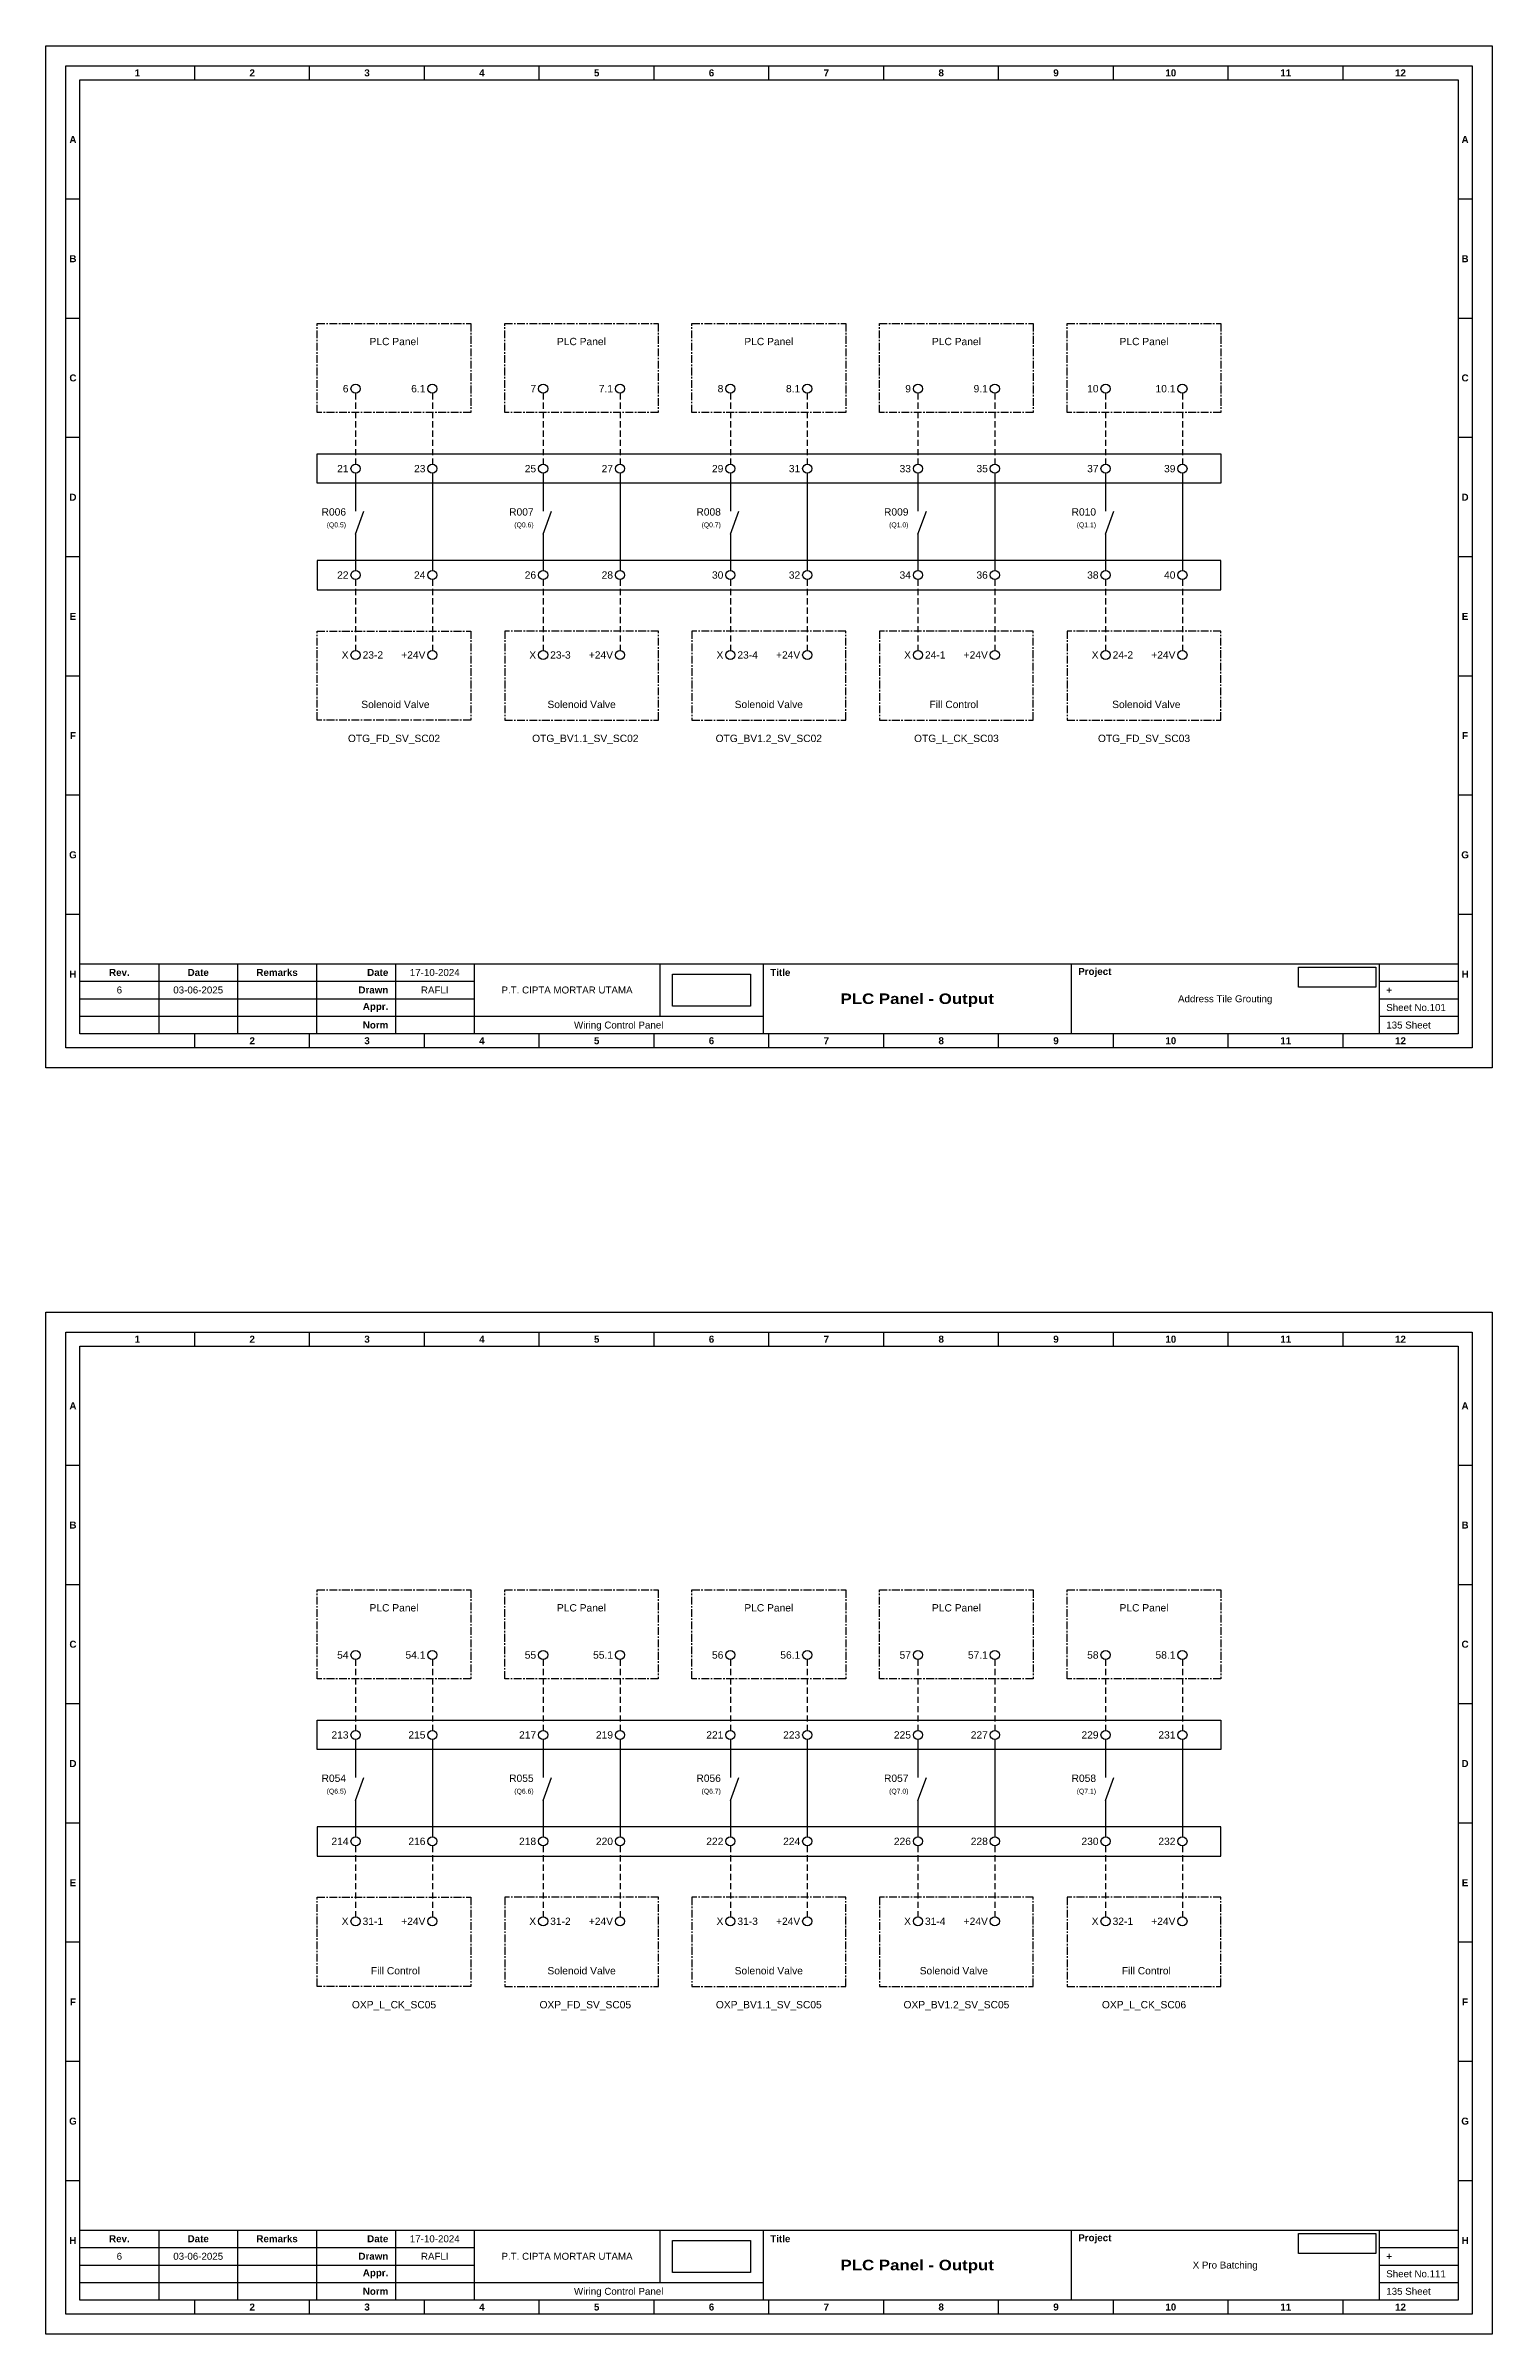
# Model space of a CAD drawing. Header units: millimetres. Extents: x 7759 to 13246, y 5489 to 6217.
# Drawn here: x 8104.8 to 8400.9, y 5747.9 to 6216.5 of the extents above; entities that cross this region are included whole.
import ezdxf
from ezdxf.enums import TextEntityAlignment as Align

# ---------------------------------------------------------------- set-up
doc = ezdxf.new("R2010")
doc.units = ezdxf.units.MM
doc.linetypes.add('CENTER', pattern=[50.8, 31.75, -6.35, 6.35, -6.35])
doc.linetypes.add('HIDDEN', pattern=[9.525, 6.35, -3.175])
doc.styles.add('Bold', font='ariblk.ttf', dxfattribs={"height": 25.4})
doc.styles.get("Standard").update_dxf_attribs({"font": 'arial.ttf'})
picture_1 = doc.add_image_def('image1.png', size_in_pixel=(2048, 847))
picture_2 = doc.add_image_def('image2.png', size_in_pixel=(2092, 542))

msp = doc.modelspace()

# ---------------------------------------------------------------- texts
for s, p in [('PLC Panel', (8176.08, 6156.71)), ('PLC Panel', (8214.44, 6156.71)), ('PLC Panel', (8252.8, 6156.71)), ('PLC Panel', (8291.21, 6156.71)), ('PLC Panel', (8329.61, 6156.71)), ('OTG_FD_SV_SC02', (8176.08, 6075.44)), ('OTG_BV1.1_SV_SC02', (8215.24, 6075.44)), ('OTG_BV1.2_SV_SC02', (8252.8, 6075.44)), ('OTG_L_CK_SC03', (8291.21, 6075.44)), ('OTG_FD_SV_SC03', (8329.61, 6075.44)), ('PLC Panel', (8176.08, 5897.39)), ('PLC Panel', (8214.44, 5897.39)), ('PLC Panel', (8252.8, 5897.39)), ('PLC Panel', (8291.21, 5897.39)), ('PLC Panel', (8329.61, 5897.39)), ('OXP_L_CK_SC05', (8176.08, 5816.12)), ('OXP_FD_SV_SC05', (8215.24, 5816.12)), ('OXP_BV1.1_SV_SC05', (8252.8, 5816.12)), ('OXP_BV1.2_SV_SC05', (8291.21, 5816.12)), ('OXP_L_CK_SC06', (8329.61, 5816.12))]:
    msp.add_text(s, height=1.5).set_placement(p, align=Align.TOP_CENTER)
for s, height, p in [('6', 1.5, (8166.77, 6146.3)), ('6.1', 1.5, (8182.51, 6146.3)), ('7', 1.5, (8205.17, 6146.3)), ('7.1', 1.5, (8220.91, 6146.3)), ('8', 1.5, (8243.5, 6146.3)), ('8.1', 1.5, (8259.23, 6146.3)), ('9', 1.5, (8281.9, 6146.3)), ('9.1', 1.5, (8297.64, 6146.3)), ('10', 1.5, (8320.3, 6146.3)), ('10.1', 1.5, (8336.04, 6146.3)), ('21', 1.5, (8166.77, 6129.93)), ('23', 1.5, (8182.51, 6129.93)), ('25', 1.5, (8205.17, 6129.93)), ('27', 1.5, (8220.91, 6129.93)), ('29', 1.5, (8243.5, 6129.93)), ('31', 1.5, (8259.23, 6129.93)), ('33', 1.5, (8281.9, 6129.93)), ('35', 1.5, (8297.64, 6129.93)), ('37', 1.5, (8320.3, 6129.93)), ('39', 1.5, (8336.04, 6129.93)), ('R006', 1.5, (8166.26, 6121.06)), ('R007', 1.5, (8204.66, 6121.06)), ('R008', 1.5, (8242.99, 6121.06)), ('R009', 1.5, (8281.39, 6121.06)), ('R010', 1.5, (8319.79, 6121.06)), ('(Q0.5)', 1, (8166.26, 6118.41)), ('(Q0.6)', 1, (8204.66, 6118.41)), ('(Q0.7)', 1, (8242.99, 6118.41)), ('(Q1.0)', 1, (8281.39, 6118.41)), ('(Q1.1)', 1, (8319.79, 6118.41)), ('22', 1.5, (8166.77, 6108.14)), ('24', 1.5, (8182.51, 6108.14)), ('26', 1.5, (8205.17, 6108.14)), ('28', 1.5, (8220.91, 6108.14)), ('30', 1.5, (8243.5, 6108.14)), ('32', 1.5, (8259.23, 6108.14)), ('34', 1.5, (8281.9, 6108.14)), ('36', 1.5, (8297.64, 6108.14)), ('38', 1.5, (8320.3, 6108.14)), ('40', 1.5, (8336.04, 6108.14)), ('X', 1.5, (8166.77, 6091.77)), ('+24V', 1.5, (8182.51, 6091.77)), ('X', 1.5, (8205.17, 6091.77)), ('+24V', 1.5, (8220.91, 6091.77)), ('X', 1.5, (8243.5, 6091.77)), ('+24V', 1.5, (8259.23, 6091.77)), ('X', 1.5, (8281.9, 6091.77)), ('+24V', 1.5, (8297.64, 6091.77)), ('X', 1.5, (8320.3, 6091.77)), ('+24V', 1.5, (8336.04, 6091.77)), ('54', 1.5, (8166.77, 5886.98)), ('54.1', 1.5, (8182.51, 5886.98)), ('55', 1.5, (8205.17, 5886.98)), ('55.1', 1.5, (8220.91, 5886.98)), ('56', 1.5, (8243.5, 5886.98)), ('56.1', 1.5, (8259.23, 5886.98)), ('57', 1.5, (8281.9, 5886.98)), ('57.1', 1.5, (8297.64, 5886.98)), ('58', 1.5, (8320.3, 5886.98)), ('58.1', 1.5, (8336.04, 5886.98)), ('213', 1.5, (8166.77, 5870.61)), ('215', 1.5, (8182.51, 5870.61)), ('217', 1.5, (8205.17, 5870.61)), ('219', 1.5, (8220.91, 5870.61)), ('221', 1.5, (8243.5, 5870.61)), ('223', 1.5, (8259.23, 5870.61)), ('225', 1.5, (8281.9, 5870.61)), ('227', 1.5, (8297.64, 5870.61)), ('229', 1.5, (8320.3, 5870.61)), ('231', 1.5, (8336.04, 5870.61)), ('R054', 1.5, (8166.26, 5861.74)), ('(Q6.5)', 1, (8166.26, 5859.09)), ('R055', 1.5, (8204.66, 5861.74)), ('(Q6.6)', 1, (8204.66, 5859.09)), ('R056', 1.5, (8242.99, 5861.74)), ('(Q6.7)', 1, (8242.99, 5859.09)), ('R057', 1.5, (8281.39, 5861.74)), ('(Q7.0)', 1, (8281.39, 5859.09)), ('R058', 1.5, (8319.79, 5861.74)), ('(Q7.1)', 1, (8319.79, 5859.09)), ('214', 1.5, (8166.77, 5848.82)), ('216', 1.5, (8182.51, 5848.82)), ('218', 1.5, (8205.17, 5848.82)), ('220', 1.5, (8220.91, 5848.82)), ('222', 1.5, (8243.5, 5848.82)), ('224', 1.5, (8259.23, 5848.82)), ('226', 1.5, (8281.9, 5848.82)), ('228', 1.5, (8297.64, 5848.82)), ('230', 1.5, (8320.3, 5848.82)), ('232', 1.5, (8336.04, 5848.82)), ('X', 1.5, (8166.77, 5832.45)), ('+24V', 1.5, (8182.51, 5832.45)), ('X', 1.5, (8205.17, 5832.45)), ('+24V', 1.5, (8220.91, 5832.45)), ('X', 1.5, (8243.5, 5832.45)), ('+24V', 1.5, (8259.23, 5832.45)), ('X', 1.5, (8281.9, 5832.45)), ('+24V', 1.5, (8297.64, 5832.45)), ('X', 1.5, (8320.3, 5832.45)), ('+24V', 1.5, (8336.04, 5832.45))]:
    msp.add_text(s, height=height).set_placement(p, align=Align.MIDDLE_RIGHT)
for s, p in [('23-2', (8169.65, 6091.77)), ('23-3', (8208.05, 6091.77)), ('23-4', (8246.37, 6091.77)), ('24-1', (8284.77, 6091.77)), ('24-2', (8323.18, 6091.77)), ('31-1', (8169.65, 5832.45)), ('31-2', (8208.05, 5832.45)), ('31-3', (8246.37, 5832.45)), ('31-4', (8284.77, 5832.45)), ('32-1', (8323.18, 5832.45))]:
    msp.add_text(s, height=1.5).set_placement(p, align=Align.MIDDLE_LEFT)
for s, p in [('Solenoid Valve', (8176.37, 6080.44)), ('Solenoid Valve', (8214.48, 6080.44)), ('Solenoid Valve', (8252.8, 6080.44)), ('Fill Control', (8290.68, 6080.44)), ('Solenoid Valve', (8330.08, 6080.44)), ('Fill Control', (8176.37, 5821.12)), ('Solenoid Valve', (8214.48, 5821.12)), ('Solenoid Valve', (8252.8, 5821.12)), ('Solenoid Valve', (8290.68, 5821.12)), ('Fill Control', (8330.08, 5821.12))]:
    msp.add_text(s, height=1.5).set_placement(p, align=Align.BOTTOM_CENTER)

# ---------------------------------------------------------------- blocks, each defined once
blk = doc.blocks.new('KOP MU PROJECT')
at = {"color": 6, "ltscale": 50}
for p, q in [((27.74, 184.05), (27.74, 186.66)), ((49.13, 184.05), (49.13, 186.66)), ((70.51, 184.05), (70.51, 186.66)), ((91.89, 184.05), (91.89, 186.66)), ((113.27, 184.05), (113.27, 186.66)), ((134.66, 184.05), (134.66, 186.66)), ((156.04, 184.05), (156.04, 186.66)), ((177.42, 184.05), (177.42, 186.66)), ((198.8, 184.05), (198.8, 186.66)), ((220.19, 184.05), (220.19, 186.66)), ((241.57, 184.05), (241.57, 186.66)), ((6.36, 161.84), (3.75, 161.84)), ((265.59, 161.84), (262.98, 161.84)), ((6.36, 139.63), (3.75, 139.63)), ((265.59, 139.63), (262.98, 139.63)), ((6.36, 117.42), (3.75, 117.42)), ((265.59, 117.42), (262.98, 117.42)), ((6.36, 95.22), (3.75, 95.22)), ((265.59, 95.22), (262.98, 95.22)), ((6.36, 73.01), (3.75, 73.01)), ((265.59, 73.01), (262.98, 73.01)), ((6.36, 50.8), (3.75, 50.8)), ((265.59, 50.8), (262.98, 50.8)), ((6.36, 28.59), (3.75, 28.59)), ((265.59, 28.59), (262.98, 28.59)), ((27.74, 3.75), (27.74, 6.36)), ((49.13, 3.75), (49.13, 6.36)), ((70.51, 3.75), (70.51, 6.36)), ((91.89, 3.75), (91.89, 6.36)), ((113.27, 3.75), (113.27, 6.36)), ((134.66, 3.75), (134.66, 6.36)), ((156.04, 3.75), (156.04, 6.36)), ((177.42, 3.75), (177.42, 6.36)), ((198.8, 3.75), (198.8, 6.36)), ((220.19, 3.75), (220.19, 6.36)), ((241.57, 3.75), (241.57, 6.36))]:
    blk.add_line(p, q, dxfattribs=at)
at = {"ltscale": 50}
for p, q in [((6.36, 19.41), (262.98, 19.41)), ((21.04, 19.41), (21.04, 6.36)), ((35.72, 19.41), (35.72, 6.36)), ((50.41, 19.41), (50.41, 6.36)), ((65.09, 19.41), (65.09, 6.36)), ((79.77, 19.41), (79.77, 6.36)), ((114.35, 19.41), (114.35, 9.62)), ((133.6, 19.41), (133.6, 6.36)), ((190.95, 19.41), (190.95, 6.36)), ((248.3, 19.41), (248.3, 6.36)), ((6.36, 16.15), (79.77, 16.15)), ((6.36, 12.89), (79.77, 12.89)), ((248.3, 16.15), (262.98, 16.15)), ((248.3, 12.89), (262.98, 12.89)), ((6.36, 9.62), (133.6, 9.62)), ((248.3, 9.62), (262.98, 9.62))]:
    blk.add_line(p, q, dxfattribs=at)
at = {"color": 1, "ltscale": 50}
blk.add_lwpolyline([(269.34, 0), (0, 0), (0, 190.41), (269.34, 190.41)], close=True, dxfattribs=at)
at = {"color": 6, "ltscale": 50}
for points in [[(265.59, 3.75), (3.75, 3.75), (3.75, 186.66), (265.59, 186.66)], [(262.98, 6.36), (6.36, 6.36), (6.36, 184.05), (262.98, 184.05)]]:
    blk.add_lwpolyline(points, close=True, dxfattribs=at)
at = {"ltscale": 50, "char_height": 1.305, "attachment_point": 4}
for s, width, heights, insert in [('\\pxqc;{\\fArial|b1|i0|c0|p34;1}', 21.3825, [2.51], (6.36, 185.36)), ('\\pxqc;{\\fArial|b1|i0|c0|p34;2}', 21.3825, [2.51], (27.74, 185.36)), ('\\pxqc;{\\fArial|b1|i0|c0|p34;3}', 21.3825, [2.51], (49.13, 185.36)), ('\\pxqc;{\\fArial|b1|i0|c0|p34;4}', 21.3825, [2.51], (70.51, 185.36)), ('\\pxqc;{\\fArial|b1|i0|c0|p34;5}', 21.3825, [2.51], (91.89, 185.36)), ('\\pxqc;{\\fArial|b1|i0|c0|p34;6}', 21.3825, [2.51], (113.27, 185.36)), ('\\pxqc;{\\fArial|b1|i0|c0|p34;7}', 21.3825, [2.51], (134.66, 185.36)), ('\\pxqc;{\\fArial|b1|i0|c0|p34;8}', 21.3825, [2.51], (156.04, 185.36)), ('\\pxqc;{\\fArial|b1|i0|c0|p34;9}', 21.3825, [2.51], (177.42, 185.36)), ('\\pxqc;{\\fArial|b1|i0|c0|p34;10}', 21.3825, [2.51], (198.8, 185.36)), ('\\pxqc;{\\fArial|b1|i0|c0|p34;11}', 21.3825, [2.51], (220.19, 185.36)), ('\\pxqc;{\\fArial|b1|i0|c0|p34;12}', 21.3825, [2.51], (241.57, 185.36)), ('\\pxqc;{\\fArial|b1|i0|c0|p34;A}', 2.61, [2.51], (3.75, 172.95)), ('\\pxqc;{\\fArial|b1|i0|c0|p34;A}', 2.61, [2.51], (262.98, 172.95)), ('\\pxqc;{\\fArial|b1|i0|c0|p34;B}', 2.61, [2.51], (3.75, 150.74)), ('\\pxqc;{\\fArial|b1|i0|c0|p34;B}', 2.61, [2.51], (262.98, 150.74)), ('\\pxqc;{\\fArial|b1|i0|c0|p34;C}', 2.61, [2.51], (3.75, 128.53)), ('\\pxqc;{\\fArial|b1|i0|c0|p34;C}', 2.61, [2.51], (262.98, 128.53)), ('\\pxqc;{\\fArial|b1|i0|c0|p34;D}', 2.61, [2.51], (3.75, 106.32)), ('\\pxqc;{\\fArial|b1|i0|c0|p34;D}', 2.61, [2.51], (262.98, 106.32)), ('\\pxqc;{\\fArial|b1|i0|c0|p34;E}', 2.61, [2.51], (3.75, 84.11)), ('\\pxqc;{\\fArial|b1|i0|c0|p34;E}', 2.61, [2.51], (262.98, 84.11)), ('\\pxqc;{\\fArial|b1|i0|c0|p34;F}', 2.61, [2.51], (3.75, 61.9)), ('\\pxqc;{\\fArial|b1|i0|c0|p34;F}', 2.61, [2.51], (262.98, 61.9)), ('\\pxqc;{\\fArial|b1|i0|c0|p34;G}', 2.61, [2.51], (3.75, 39.69)), ('\\pxqc;{\\fArial|b1|i0|c0|p34;G}', 2.61, [2.51], (262.98, 39.69)), ('\\pxqc;{\\fArial|b1|i0|c0|p34;H}', 2.61, [2.51], (3.75, 17.47)), ('\\pxqc;{\\fArial|b1|i0|c0|p34;Rev.}', 14.6811, [2.88], (6.36, 17.78)), ('\\pxqc;{\\fArial|b1|i0|c0|p34;Date}', 14.6811, [2.88], (21.04, 17.78)), ('\\pxqc;{\\fArial|b1|i0|c0|p34;Remarks}', 14.6811, [2.88], (35.72, 17.78)), ('\\pxqr;{\\fArial|b1|i0|c0|p34;Date}', 13.3761, [2.88], (50.41, 17.78)), ('\\pxql;{\\fArial|b1|i0|c0|p34;Title}', 50.2419, [2.88], (134.9, 17.78)), ('\\pxql;{\\fArial|b1|i0|c0|p34;Project}', 50.2419, [2.88], (192.25, 17.78)), ('\\pxqc;{\\fArial|b1|i0|c0|p34;H}', 2.61, [2.51], (262.98, 17.47)), ('\\pxqr;{\\fArial|b1|i0|c0|p34;Drawn}', 13.3761, [2.88], (50.41, 14.52)), ('\\pxql;{\\fArial|b1|i0|c0|p34;+}', 14.6811, [2.88], (249.61, 14.52)), ('\\pxqr;{\\fArial|b1|i0|c0|p34;Appr.}', 13.3761, [2.88], (50.41, 11.26)), ('\\pxqr;{\\fArial|b1|i0|c0|p34;Norm}', 13.3761, [2.88], (50.41, 7.99)), ('\\pxqc;{\\fArial|b1|i0|c0|p34;2}', 21.3825, [2.51], (27.74, 5.06)), ('\\pxqc;{\\fArial|b1|i0|c0|p34;3}', 21.3825, [2.51], (49.13, 5.06)), ('\\pxqc;{\\fArial|b1|i0|c0|p34;4}', 21.3825, [2.51], (70.51, 5.06)), ('\\pxqc;{\\fArial|b1|i0|c0|p34;5}', 21.3825, [2.51], (91.89, 5.06)), ('\\pxqc;{\\fArial|b1|i0|c0|p34;6}', 21.3825, [2.51], (113.27, 5.06)), ('\\pxqc;{\\fArial|b1|i0|c0|p34;7}', 21.3825, [2.51], (134.66, 5.06)), ('\\pxqc;{\\fArial|b1|i0|c0|p34;8}', 21.3825, [2.51], (156.04, 5.06)), ('\\pxqc;{\\fArial|b1|i0|c0|p34;9}', 21.3825, [2.51], (177.42, 5.06)), ('\\pxqc;{\\fArial|b1|i0|c0|p34;10}', 21.3825, [2.51], (198.8, 5.06)), ('\\pxqc;{\\fArial|b1|i0|c0|p34;11}', 21.3825, [2.51], (220.19, 5.06)), ('\\pxqc;{\\fArial|b1|i0|c0|p34;12}', 21.3825, [2.51], (241.57, 5.06))]:
    blk.add_mtext_dynamic_manual_height_columns(s, width=width, gutter_width=0.0326, heights=heights, dxfattribs=dict(at, insert=insert))
at = {"ltscale": 50}
for tag, p in [('DATECREATED', (72.43, 17.78)), ('REV', (13.7, 14.52)), ('REVDATE', (28.38, 14.52)), ('REMARKS', (43.06, 14.52)), ('DRAWN', (72.43, 14.52)), ('COMPANY', (97.06, 14.52)), ('PROJECT', (219.62, 12.89)), ('NORM', (72.43, 7.99)), ('APPR', (72.43, 11.26)), ('DRAWINGCATEGORY', (106.68, 7.99)), ('DESCRIPTION', (162.27, 10.03))]:
    blk.add_attdef(tag, text='', height=1.3, dxfattribs=at).set_placement(p, align=Align.MIDDLE_CENTER)
at = {"ltscale": 50, "style": 'Bold'}
blk.add_attdef('TITLE', text='', height=1.96, dxfattribs=at).set_placement((162.27, 12.89), align=Align.MIDDLE_CENTER)
at = {"ltscale": 50}
for tag, p in [('TOTALSHEET', (249.61, 7.99)), ('SHEETNUMBER', (249.61, 11.26))]:
    blk.add_attdef(tag, text='', height=1.3, dxfattribs=at).set_placement(p, align=Align.MIDDLE_LEFT)
image = blk.add_image(picture_1, insert=(116.72, 11.48), size_in_units=(14.5, 6), dxfattribs=at)
image.dxf.flags = 15
image = blk.add_image(picture_2, insert=(233.29, 15.04), size_in_units=(14.36, 3.72), dxfattribs=at)
image.dxf.flags = 15

# ---------------------------------------------------------------- linework, layer by layer
at = {"linetype": 'HIDDEN', "ltscale": 0.2}
for p, q in [((8168.21, 6145.36), (8168.21, 6130.87)), ((8183.94, 6145.36), (8183.94, 6130.87)), ((8206.61, 6145.36), (8206.61, 6130.87)), ((8222.35, 6145.36), (8222.35, 6130.87)), ((8244.94, 6145.36), (8244.94, 6130.87)), ((8260.67, 6145.36), (8260.67, 6130.87)), ((8283.34, 6145.36), (8283.34, 6130.87)), ((8299.07, 6145.36), (8299.07, 6130.87)), ((8321.74, 6145.36), (8321.74, 6130.87)), ((8337.47, 6145.36), (8337.47, 6130.87)), ((8168.21, 6107.2), (8168.21, 6092.71)), ((8183.94, 6107.2), (8183.94, 6092.71)), ((8206.61, 6107.2), (8206.61, 6092.71)), ((8222.35, 6107.2), (8222.35, 6092.71)), ((8244.94, 6107.2), (8244.94, 6092.71)), ((8260.67, 6107.2), (8260.67, 6092.71)), ((8283.34, 6107.2), (8283.34, 6092.71)), ((8299.07, 6107.2), (8299.07, 6092.71)), ((8321.74, 6107.2), (8321.74, 6092.71)), ((8337.47, 6107.2), (8337.47, 6092.71)), ((8168.21, 5886.04), (8168.21, 5871.55)), ((8183.94, 5886.04), (8183.94, 5871.55)), ((8206.61, 5886.04), (8206.61, 5871.55)), ((8222.35, 5886.04), (8222.35, 5871.55)), ((8244.94, 5886.04), (8244.94, 5871.55)), ((8260.67, 5886.04), (8260.67, 5871.55)), ((8283.34, 5886.04), (8283.34, 5871.55)), ((8299.07, 5886.04), (8299.07, 5871.55)), ((8321.74, 5886.04), (8321.74, 5871.55)), ((8337.47, 5886.04), (8337.47, 5871.55)), ((8168.21, 5847.88), (8168.21, 5833.39)), ((8183.94, 5847.88), (8183.94, 5833.39)), ((8206.61, 5847.88), (8206.61, 5833.39)), ((8222.35, 5847.88), (8222.35, 5833.39)), ((8244.94, 5847.88), (8244.94, 5833.39)), ((8260.67, 5847.88), (8260.67, 5833.39)), ((8283.34, 5847.88), (8283.34, 5833.39)), ((8299.07, 5847.88), (8299.07, 5833.39)), ((8321.74, 5847.88), (8321.74, 5833.39)), ((8337.47, 5847.88), (8337.47, 5833.39))]:
    msp.add_line(p, q, dxfattribs=at)
at = {"ltscale": 0.2}
for p, q in [((8168.21, 6128.99), (8168.21, 6121.23)), ((8183.94, 6128.99), (8183.94, 6109.08)), ((8206.61, 6128.99), (8206.61, 6121.23)), ((8222.35, 6128.99), (8222.35, 6109.08)), ((8244.94, 6128.99), (8244.94, 6121.23)), ((8260.67, 6128.99), (8260.67, 6109.08)), ((8283.34, 6128.99), (8283.34, 6121.23)), ((8299.07, 6128.99), (8299.07, 6109.08)), ((8321.74, 6128.99), (8321.74, 6121.23)), ((8337.47, 6128.99), (8337.47, 6109.08)), ((8168.21, 6116.53), (8169.92, 6121.23)), ((8206.61, 6116.53), (8208.32, 6121.23)), ((8244.94, 6116.53), (8246.65, 6121.23)), ((8283.34, 6116.53), (8285.05, 6121.23)), ((8321.74, 6116.53), (8323.45, 6121.23)), ((8168.21, 6116.53), (8168.21, 6109.08)), ((8206.61, 6116.53), (8206.61, 6109.08)), ((8244.94, 6116.53), (8244.94, 6109.08)), ((8283.34, 6116.53), (8283.34, 6109.08)), ((8321.74, 6116.53), (8321.74, 6109.08)), ((8168.21, 5869.67), (8168.21, 5861.91)), ((8183.94, 5869.67), (8183.94, 5849.76)), ((8206.61, 5869.67), (8206.61, 5861.91)), ((8222.35, 5869.67), (8222.35, 5849.76)), ((8244.94, 5869.67), (8244.94, 5861.91)), ((8260.67, 5869.67), (8260.67, 5849.76)), ((8283.34, 5869.67), (8283.34, 5861.91)), ((8299.07, 5869.67), (8299.07, 5849.76)), ((8321.74, 5869.67), (8321.74, 5861.91)), ((8337.47, 5869.67), (8337.47, 5849.76)), ((8168.21, 5857.21), (8169.92, 5861.91)), ((8206.61, 5857.21), (8208.32, 5861.91)), ((8244.94, 5857.21), (8246.65, 5861.91)), ((8283.34, 5857.21), (8285.05, 5861.91)), ((8321.74, 5857.21), (8323.45, 5861.91)), ((8168.21, 5857.21), (8168.21, 5849.76)), ((8206.61, 5857.21), (8206.61, 5849.76)), ((8244.94, 5857.21), (8244.94, 5849.76)), ((8283.34, 5857.21), (8283.34, 5849.76)), ((8321.74, 5857.21), (8321.74, 5849.76))]:
    msp.add_line(p, q, dxfattribs=at)
at = {"linetype": 'CENTER', "ltscale": 0.05}
for points in [[(8160.34, 6159.63), (8191.81, 6159.63), (8191.81, 6141.4), (8160.34, 6141.4)], [(8198.74, 6159.63), (8230.14, 6159.63), (8230.14, 6141.4), (8198.74, 6141.4)], [(8237.07, 6159.63), (8268.54, 6159.63), (8268.54, 6141.4), (8237.07, 6141.4)], [(8275.47, 6159.63), (8306.94, 6159.63), (8306.94, 6141.4), (8275.47, 6141.4)], [(8313.87, 6159.63), (8345.34, 6159.63), (8345.34, 6141.4), (8313.87, 6141.4)], [(8160.34, 6096.67), (8191.81, 6096.67), (8191.81, 6078.44), (8160.34, 6078.44)], [(8198.74, 6078.44), (8230.21, 6078.44), (8230.21, 6096.67), (8198.74, 6096.67)], [(8237.07, 6078.44), (8268.54, 6078.44), (8268.54, 6096.67), (8237.07, 6096.67)], [(8275.47, 6078.44), (8306.94, 6078.44), (8306.94, 6096.67), (8275.47, 6096.67)], [(8313.87, 6078.44), (8345.34, 6078.44), (8345.34, 6096.67), (8313.87, 6096.67)], [(8160.34, 5900.3), (8191.81, 5900.3), (8191.81, 5882.08), (8160.34, 5882.08)], [(8198.74, 5900.3), (8230.14, 5900.3), (8230.14, 5882.08), (8198.74, 5882.08)], [(8237.07, 5900.3), (8268.54, 5900.3), (8268.54, 5882.08), (8237.07, 5882.08)], [(8275.47, 5900.3), (8306.94, 5900.3), (8306.94, 5882.08), (8275.47, 5882.08)], [(8313.87, 5900.3), (8345.34, 5900.3), (8345.34, 5882.08), (8313.87, 5882.08)], [(8160.34, 5837.35), (8191.81, 5837.35), (8191.81, 5819.12), (8160.34, 5819.12)], [(8198.74, 5819.12), (8230.21, 5819.12), (8230.21, 5837.35), (8198.74, 5837.35)], [(8237.07, 5819.12), (8268.54, 5819.12), (8268.54, 5837.35), (8237.07, 5837.35)], [(8275.47, 5819.12), (8306.94, 5819.12), (8306.94, 5837.35), (8275.47, 5837.35)], [(8313.87, 5819.12), (8345.34, 5819.12), (8345.34, 5837.35), (8313.87, 5837.35)]]:
    msp.add_lwpolyline(points, close=True, dxfattribs=at)
at = {"ltscale": 0.05}
for points in [[(8160.34, 6132.93), (8345.34, 6132.93), (8345.34, 6126.92), (8160.34, 6126.92)], [(8160.34, 6105.13), (8345.34, 6105.13), (8345.34, 6111.14), (8160.34, 6111.14)], [(8160.34, 5873.61), (8345.34, 5873.61), (8345.34, 5867.6), (8160.34, 5867.6)], [(8160.34, 5845.81), (8345.34, 5845.81), (8345.34, 5851.82), (8160.34, 5851.82)]]:
    msp.add_lwpolyline(points, close=True, dxfattribs=at)
for centre in [(8168.21, 6146.3), (8183.94, 6146.3), (8206.61, 6146.3), (8222.35, 6146.3), (8244.94, 6146.3), (8260.67, 6146.3), (8283.34, 6146.3), (8299.07, 6146.3), (8321.74, 6146.3), (8337.47, 6146.3), (8168.21, 6129.93), (8183.94, 6129.93), (8206.61, 6129.93), (8222.35, 6129.93), (8244.94, 6129.93), (8260.67, 6129.93), (8283.34, 6129.93), (8299.07, 6129.93), (8321.74, 6129.93), (8337.47, 6129.93), (8168.21, 6108.14), (8183.94, 6108.14), (8206.61, 6108.14), (8222.35, 6108.14), (8244.94, 6108.14), (8260.67, 6108.14), (8283.34, 6108.14), (8299.07, 6108.14), (8321.74, 6108.14), (8337.47, 6108.14), (8168.21, 6091.77), (8183.94, 6091.77), (8206.61, 6091.77), (8222.35, 6091.77), (8244.94, 6091.77), (8260.67, 6091.77), (8283.34, 6091.77), (8299.07, 6091.77), (8321.74, 6091.77), (8337.47, 6091.77), (8168.21, 5886.98), (8183.94, 5886.98), (8206.61, 5886.98), (8222.35, 5886.98), (8244.94, 5886.98), (8260.67, 5886.98), (8283.34, 5886.98), (8299.07, 5886.98), (8321.74, 5886.98), (8337.47, 5886.98), (8168.21, 5870.61), (8183.94, 5870.61), (8206.61, 5870.61), (8222.35, 5870.61), (8244.94, 5870.61), (8260.67, 5870.61), (8283.34, 5870.61), (8299.07, 5870.61), (8321.74, 5870.61), (8337.47, 5870.61), (8168.21, 5848.82), (8183.94, 5848.82), (8206.61, 5848.82), (8222.35, 5848.82), (8244.94, 5848.82), (8260.67, 5848.82), (8283.34, 5848.82), (8299.07, 5848.82), (8321.74, 5848.82), (8337.47, 5848.82), (8168.21, 5832.45), (8183.94, 5832.45), (8206.61, 5832.45), (8222.35, 5832.45), (8244.94, 5832.45), (8260.67, 5832.45), (8283.34, 5832.45), (8299.07, 5832.45), (8321.74, 5832.45), (8337.47, 5832.45)]:
    msp.add_circle(centre, 0.938)

# ---------------------------------------------------------------- block references
at = {"xscale": 1.099296583304004, "yscale": 1.099296583304004, "zscale": 1.099296583304004}
for p, values in [((8104.8, 6007.2), {'TITLE': 'PLC Panel - Output', 'PROJECT': 'Address Tile Grouting', 'COMPANY': 'P.T. CIPTA MORTAR UTAMA', 'DRAWINGCATEGORY': 'Wiring Control Panel', 'DRAWN': 'RAFLI', 'DATECREATED': '17-10-2024', 'REVDATE': '03-06-2025', 'REV': '6', 'SHEETNUMBER': 'Sheet No.101', 'TOTALSHEET': '135 Sheet'}), ((8104.8, 5747.88), {'TITLE': 'PLC Panel - Output', 'PROJECT': 'X Pro Batching', 'COMPANY': 'P.T. CIPTA MORTAR UTAMA', 'DRAWINGCATEGORY': 'Wiring Control Panel', 'DRAWN': 'RAFLI', 'DATECREATED': '17-10-2024', 'REVDATE': '03-06-2025', 'REV': '6', 'SHEETNUMBER': 'Sheet No.111', 'TOTALSHEET': '135 Sheet'})]:
    msp.add_blockref('KOP MU PROJECT', p, dxfattribs=at).add_auto_attribs(values)

msp.set_redraw_order([(e.dxf.handle, doc.entitydb.next_handle()) for e in msp.query("TEXT MTEXT ATTDEF DIMENSION ARC_DIMENSION")])  # texts and dimensions are drawn at this point

doc.saveas('drawing.dxf')
